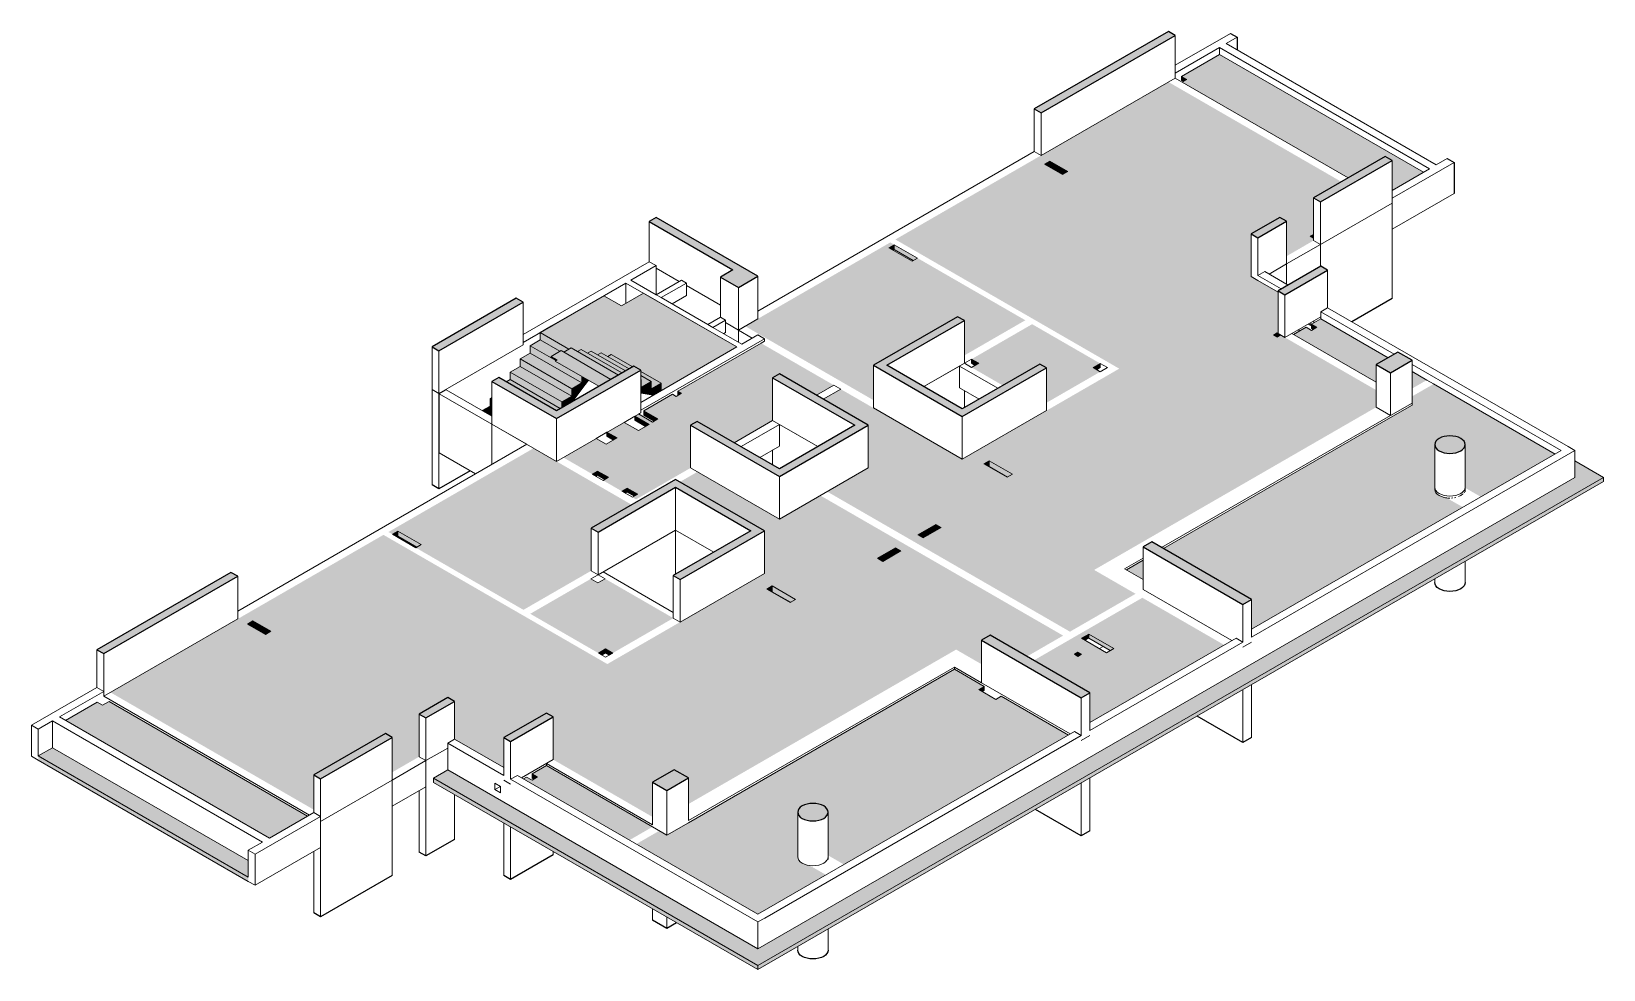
# Model space of a CAD drawing. Header units: centimetres. Extents: x -1475 to 26035, y -1239 to 84208.
# Drawn here: x -1475 to 1626, y 66702 to 68553 of the extents above; entities that cross this region are included whole.
import ezdxf

# ---------------------------------------------------------------- set-up
doc = ezdxf.new("R2010")
doc.units = ezdxf.units.CM
for name, color, linetype, lineweight in [('A-FLOR', 7, 'Continuous', 9), ('S-BEAM', 7, 'Continuous', 9), ('S-COLS', 7, 'Continuous', 9), ('S-STRS', 7, 'Continuous', 9)]:
    doc.layers.add(name, color=color, linetype=linetype, lineweight=lineweight)

msp = doc.modelspace()

# ---------------------------------------------------------------- hatches: boundary and pattern name
at = {"layer": 'A-FLOR', "true_color": 0xbfbfbf}
for points in [[(1208.62, 68239.41), (1270.49, 68275.14), (868.15, 68507.43), (793.55, 68464.36), (804.12, 68458.26), (794.93, 68452.95), (1122.24, 68263.98), (1195.19, 68306.09), (1208.62, 68298.34), (1208.62, 68268.2)], [(797.05, 68454.18), (804.12, 68458.26), (793.55, 68464.36), (793.55, 68456.2)], [(533.02, 68285.37), (533.73, 68285.77), (533.73, 68297.2), (523.12, 68291.08)], [(559.18, 68271.08), (569.08, 68276.79), (533.73, 68297.2), (533.73, 68285.77), (558.47, 68271.49)], [(224.68, 68121.23), (226.72, 68122.41), (226.4, 68132.02), (216.2, 68126.13), (219.03, 68124.49)], [(264.2, 68100.77), (272.69, 68105.67), (226.72, 68131.81), (226.72, 68122.41), (262.16, 68101.95)], [(1053.76, 68145), (1053.76, 68152.52), (1047.26, 68148.76)], [(526.97, 67820.15), (633.07, 67881.4), (618.88, 67889.59), (632.99, 67897.74), (498.69, 67975.28), (379.22, 67906.31), (393.25, 67898.12), (379.18, 67890), (440.61, 67854.52), (513.54, 67896.62), (526.97, 67888.87), (526.97, 67822.24)], [(1053.05, 67965.12), (1060.12, 67969.21), (1049.56, 67975.11), (1049.56, 67967.14)], [(981.99, 67949.76), (981.99, 67957.93), (974.92, 67953.85)], [(981.99, 67949.76), (983.76, 67950.78), (983.76, 67956.91), (981.99, 67957.93), (981.99, 67953.85)], [(983.76, 67950.78), (989.07, 67953.85), (983.76, 67956.91), (983.76, 67953.85)], [(-282.67, 67629.49), (-175.19, 67691.55), (-175.19, 67775.78), (-161.75, 67783.54), (-88.8, 67741.42), (-13.26, 67785.04), (-13.26, 67869.27), (0.18, 67877.03), (73.13, 67834.91), (107.66, 67854.85), (-35.89, 67937.72), (-199.93, 67843.01), (-192.86, 67838.92), (-203.47, 67832.8), (-210.54, 67836.88), (-266.92, 67804.11), (-239.53, 67788.29), (-250.14, 67782.17), (-277.73, 67798.09), (-285.15, 67793.81), (-256.86, 67777.48), (-278.08, 67765.23), (-306.36, 67781.56), (-339.94, 67762.17), (-320.14, 67750.74), (-341.36, 67738.5), (-361.16, 67749.93), (-426.21, 67712.37), (-368.92, 67679.29), (-358.33, 67685.41), (-337.12, 67673.16), (-347.71, 67667.04), (-310.94, 67645.82), (-300.35, 67651.93), (-279.13, 67639.68), (-289.73, 67633.57), (-286.17, 67631.52)], [(386.26, 67894.08), (393.33, 67898.16), (379.22, 67906.31), (379.26, 67898.12), (384.21, 67895.26)], [(625.95, 67885.51), (632.99, 67889.59), (632.99, 67897.74), (618.96, 67889.55), (622.49, 67887.51)], [(-199.93, 67834.84), (-192.86, 67838.92), (-199.93, 67843.01), (-199.93, 67838.92)], [(-263.93, 67773.4), (-256.86, 67777.48), (-285.15, 67793.81), (-285.15, 67785.64), (-271.01, 67777.48)], [(-246.6, 67784.21), (-239.53, 67788.29), (-267.12, 67804), (-267.12, 67796.05), (-246.94, 67784.4)], [(-327.21, 67746.66), (-320.14, 67750.74), (-339.94, 67762.17), (-339.94, 67754.01), (-332.41, 67749.66)], [(-504.7, 67411.49), (-371.05, 67488.65), (-371.05, 67572.88), (-291.27, 67618.95), (-484.55, 67730.53), (-770.92, 67565.19), (-763.15, 67560.7), (-752.54, 67566.83), (-706.58, 67540.29), (-717.18, 67534.17), (-512.56, 67416.03)], [(-42.25, 66709.71), (1625.82, 67672.77), (1569.25, 67705.43), (1569.25, 67672.77), (-42.25, 66742.37), (-653.9, 67095.5), (-682.18, 67079.17), (-70.53, 66726.04)], [(413.33, 67693.92), (414.03, 67694.33), (414.03, 67705.76), (403.43, 67699.64)], [(450.1, 67673.51), (460, 67679.23), (414.03, 67705.76), (414.03, 67694.33), (450.05, 67673.54)], [(-361.85, 67675.21), (-358.33, 67677.24), (-358.33, 67685.41), (-368.92, 67679.29)], [(-344.19, 67669.08), (-337.12, 67673.16), (-358.33, 67685.41), (-358.33, 67677.24), (-347.71, 67671.11)], [(-42.25, 66701.54), (1625.82, 67664.6), (1625.82, 67672.77), (-42.25, 66709.71)], [(-303.87, 67641.73), (-300.35, 67643.77), (-300.35, 67651.93), (-310.94, 67645.82)], [(-286.21, 67635.6), (-279.13, 67639.68), (-300.35, 67651.93), (-300.35, 67643.77), (-286.72, 67635.9)], [(283.33, 67553.74), (308.79, 67568.44), (308.79, 67579.87), (273.43, 67559.46)], [(309.5, 67568.03), (319.4, 67573.74), (308.79, 67579.87), (308.79, 67568.44)], [(-754.66, 67555.8), (-752.54, 67557.03), (-752.54, 67566.83), (-763.15, 67560.7), (-761.02, 67559.48)], [(-715.06, 67535.39), (-706.58, 67540.29), (-752.54, 67566.83), (-752.54, 67557.03), (-717.18, 67536.62)], [(203.51, 67507.65), (228.97, 67522.35), (228.97, 67533.78), (193.61, 67513.37)], [(229.67, 67521.94), (239.57, 67527.66), (228.97, 67533.78), (228.97, 67522.35)], [(-328.66, 67326.15), (-209.13, 67395.16), (-343.51, 67472.75), (-357.69, 67464.56), (-371.8, 67472.7), (-491.26, 67403.73), (-356.96, 67326.19), (-342.85, 67334.34), (-339.23, 67332.25)], [(-14.55, 67446.89), (-13.84, 67447.3), (-13.84, 67458.73), (-24.45, 67452.61)], [(22.22, 67426.48), (32.12, 67432.19), (-13.84, 67458.73), (-13.84, 67447.3), (21.54, 67426.87)], [(-1038.95, 67377.79), (-1038.25, 67378.2), (-1038.25, 67389.63), (-1048.85, 67383.5)], [(-1012.79, 67363.5), (-1002.89, 67369.21), (-1038.25, 67389.63), (-1038.25, 67378.2), (-1013.5, 67363.91)], [(603.19, 67351.41), (610.26, 67355.56), (610.26, 67363.66), (596.19, 67355.45), (602.5, 67351.81)], [(652.69, 67331), (659.76, 67335.08), (610.26, 67363.66), (610.26, 67355.49), (645.84, 67334.95)], [(-349.89, 67322.11), (-342.85, 67326.19), (-342.85, 67334.34), (-356.96, 67326.19), (-352.67, 67323.72)], [(-335.73, 67322.06), (-328.66, 67326.15), (-342.85, 67334.34), (-342.77, 67326.13), (-336.52, 67322.52)], [(589.12, 67319.63), (589.12, 67327.8), (582.05, 67323.72), (586.54, 67321.13)], [(589.12, 67319.63), (596.12, 67323.76), (589.12, 67327.8), (589.12, 67322.4)], [(-42.25, 66810.96), (92.1, 66888.52), (59.61, 66906.99), (54.81, 66907.83), (49.62, 66909.43), (45.08, 66911.59), (40.74, 66914.87), (38.57, 66917.21), (36.87, 66920.46), (36.29, 66923.84), (36.29, 67012.15), (36.87, 67015.53), (38.57, 67018.78), (41.35, 67021.78), (45.08, 67024.4), (49.62, 67026.56), (56.38, 67028.43), (60.44, 67029.14), (66.29, 67029.47), (72.14, 67029.14), (77.77, 67028.16), (82.96, 67026.56), (87.5, 67024.4), (91.24, 67021.78), (94.01, 67018.78), (95.71, 67015.53), (96.29, 67012.15), (96.29, 66926.93), (127.46, 66908.94), (570.1, 67164.5), (437.84, 67240.86), (427.23, 67234.74), (393.3, 67254.33), (403.9, 67260.46), (345.24, 67294.32), (-221.85, 66966.91), (-236.7, 66975.48), (-281.96, 66949.35), (-72.8, 66828.59)], [(-1005.68, 66960.99), (-930.38, 67004.47), (-1322.15, 67230.66), (-1334.88, 67223.31), (-1345.78, 67229.22), (-1408.03, 67193.28), (-1012.06, 66964.67)], [(400.37, 67250.25), (403.9, 67252.29), (403.9, 67260.46), (393.3, 67254.33), (399.67, 67250.65)], [(-1047.4, 66883.83), (-1047.4, 66916.49), (-1433.48, 67139.39), (-1461.77, 67123.06), (-1075.69, 66900.16)], [(-1047.4, 66875.66), (-1047.4, 66883.83), (-1461.77, 67123.06), (-1461.77, 67114.9), (-1061.54, 66883.83)], [(-42.25, 66701.54), (-42.25, 66709.71), (-682.18, 67079.17), (-682.18, 67071.01), (-56.39, 66709.71)], [(-295.39, 66957.11), (-250.14, 66983.24), (-459.44, 67104.08), (-487.76, 67087.73), (-477.21, 67081.63), (-487.81, 67075.51), (-498.37, 67081.6), (-504.7, 67077.95), (-299.88, 66959.7)], [(-484.28, 67077.55), (-477.21, 67081.63), (-487.76, 67087.73), (-487.76, 67079.56), (-484.89, 67077.9)]]:
    msp.add_hatch(color=9, dxfattribs=at).paths.add_polyline_path(points, flags=0)
h = msp.add_hatch(color=9, dxfattribs=at)
h.paths.add_polyline_path([(573.29, 67368.42), (702.69, 67443.13), (621.02, 67490.28), (1177.51, 67811.57), (1177.51, 67845.05), (989.07, 67953.85), (981.99, 67949.76), (974.92, 67953.85), (981.99, 67957.93), (983.76, 67956.91), (983.76, 68038.56), (930.73, 68069.18), (930.73, 68153.41), (987.3, 68186.07), (1000.73, 68178.32), (1000.73, 68109.59), (1053.76, 68140.35), (1053.76, 68145), (1047.26, 68148.76), (1053.76, 68152.52), (1053.76, 68224.45), (1108.8, 68256.22), (767.39, 68453.34), (228.93, 68142.46), (670.51, 67887.51), (360.8, 67708.69), (121.09, 67847.09), (86.56, 67827.15), (175.54, 67775.78), (175.54, 67691.55), (94.58, 67644.8), (559.85, 67376.18)], flags=0)
h.paths.add_polyline_path([(284.04, 67553.33), (273.43, 67559.46), (308.79, 67579.87), (319.4, 67573.74), (294.07, 67559.12)], flags=0)
h.paths.add_polyline_path([(449.39, 67673.1), (403.43, 67699.64), (414.03, 67705.76), (460, 67679.23)], flags=0)
h.paths.add_polyline_path([(558.47, 68270.67), (523.12, 68291.08), (533.73, 68297.2), (569.08, 68276.79)], flags=0)
h = msp.add_hatch(color=9, dxfattribs=at)
h.paths.add_polyline_path([(185.44, 67825.45), (185.44, 67894.17), (351.61, 67990.11), (365.04, 67982.36), (365.04, 67913.63), (485.25, 67983.04), (218.92, 68136.68), (-67.35, 67971.4), (175.54, 67831.17)], flags=0)
h.paths.add_polyline_path([(262.16, 68099.59), (216.2, 68126.13), (226.72, 68132.2), (272.69, 68105.67), (270.02, 68104.13)], flags=0)
h = msp.add_hatch(color=9, dxfattribs=at)
h.paths.add_polyline_path([(1248.22, 67848.31), (1277.21, 67865.05), (1248.22, 67881.79), (1248.22, 67852.74)], flags=0)
h.paths.add_polyline_path([(1177.51, 67860.56), (1177.51, 67895.81), (1200.73, 67909.21), (1067.91, 67985.89), (1049.56, 67975.3), (1060.12, 67969.21), (1049.51, 67963.08), (1038.95, 67969.18), (1014.17, 67954.87), (1176.13, 67861.36)], flags=0)
h = msp.add_hatch(color=9, dxfattribs=at)
h.paths.add_polyline_path([(931.44, 67373.11), (1348.63, 67613.98), (1316.17, 67632.42), (1311.34, 67633.29), (1306.15, 67634.89), (1301.14, 67637.37), (1297.88, 67639.67), (1294.53, 67643.75), (1293.25, 67646.75), (1292.82, 67650), (1292.84, 67737.72), (1293.4, 67740.99), (1295.1, 67744.24), (1297.88, 67747.23), (1301.61, 67749.86), (1306.15, 67752.01), (1311.34, 67753.61), (1316.97, 67754.6), (1322.82, 67754.93), (1328.67, 67754.6), (1334.3, 67753.61), (1339.49, 67752.01), (1344.03, 67749.86), (1347.76, 67747.23), (1350.54, 67744.24), (1352.24, 67740.99), (1352.82, 67737.61), (1353.01, 67652.28), (1383.98, 67634.39), (1530.36, 67718.9), (1290.65, 67857.3), (1248.22, 67832.8), (1248.22, 67815.65), (757.61, 67532.4), (931.44, 67432.04), (931.44, 67398.8)], flags=0)
h.paths.add_polyline_path([(717.54, 67471.3), (717.54, 67509.26), (684.66, 67490.28), (714.81, 67472.87)], flags=0)
h = msp.add_hatch(color=9, dxfattribs=at)
h.paths.add_polyline_path([(-250.14, 67002.83), (-250.14, 67071.55), (-207.71, 67096.05), (-179.43, 67079.72), (-179.43, 67028.14), (348.78, 67333.1), (398.63, 67304.32), (398.63, 67351.82), (415.6, 67361.61), (488.79, 67319.63), (559.85, 67360.66), (81.14, 67637.05), (0.18, 67590.3), (-161.75, 67683.79), (-196.28, 67663.85), (-29.52, 67567.58), (-29.52, 67483.34), (-339.23, 67304.53), (-780.82, 67559.48), (-1319.28, 67248.6), (-918.35, 67017.12), (-918.35, 67085.84), (-776.93, 67167.49), (-763.5, 67159.74), (-763.5, 67091.01), (-710.47, 67121.63), (-710.47, 67205.87), (-653.9, 67238.53), (-640.46, 67230.77), (-640.46, 67156.33), (-543.59, 67100.4), (-543.59, 67159.33), (-459.44, 67207.91), (-446.01, 67200.15), (-446.01, 67115.92), (-293.98, 67028.14)], flags=0)
h.paths.add_polyline_path([(-1013.5, 67363.09), (-1048.85, 67383.5), (-1038.25, 67389.63), (-1002.89, 67369.21)], flags=0)
h.paths.add_polyline_path([(21.52, 67426.07), (-24.45, 67452.61), (-13.84, 67458.73), (32.12, 67432.19)], flags=0)
h.paths.add_polyline_path([(204.22, 67507.25), (193.61, 67513.37), (228.97, 67533.78), (239.57, 67527.66), (210.54, 67510.9)], flags=0)
h = msp.add_hatch(color=9, dxfattribs=at)
h.paths.add_polyline_path([(612.53, 67188.99), (877.7, 67342.09), (716.12, 67435.37), (501.99, 67311.74), (612.53, 67247.92), (612.53, 67238.12)], flags=0)
h.paths.add_polyline_path([(589.12, 67319.63), (582.05, 67323.72), (589.12, 67327.8), (596.12, 67323.67), (589.57, 67319.89)], flags=0)
h.paths.add_polyline_path([(645.62, 67326.92), (596.12, 67355.49), (610.26, 67363.66), (659.76, 67335.08)], flags=0)
at = {"layer": 'S-COLS', "true_color": 0x8080ff}
for points in [[(516.36, 68392.65), (780.82, 68545.33), (767.39, 68553.09), (502.93, 68400.4)], [(1067.2, 68216.69), (1208.62, 68298.34), (1195.18, 68306.1), (1053.76, 68224.45), (1065.31, 68217.78)], [(-80.79, 68047.88), (-42.6, 68069.93), (-243.07, 68185.66), (-256.5, 68177.91), (-91.39, 68082.58), (-116.14, 68068.29), (-83.97, 68049.72)], [(944.16, 68145.66), (1000.73, 68178.32), (987.3, 68186.07), (930.73, 68153.41)], [(997.2, 68033.39), (1081.34, 68081.97), (1067.91, 68089.73), (983.88, 68041.08), (985.88, 68039.92)], [(-671.57, 67922.75), (-505.4, 68018.69), (-518.84, 68026.45), (-685.01, 67930.51)], [(360.8, 67792.93), (526.97, 67888.87), (513.54, 67896.62), (360.8, 67808.44), (212.31, 67894.17), (365.04, 67982.36), (351.61, 67990.11), (185.44, 67894.17), (351.14, 67798.51)], [(1205.79, 67879.48), (1248.22, 67903.97), (1219.94, 67920.3), (1177.51, 67895.81), (1186.39, 67890.68)], [(-439.64, 67788.85), (-273.47, 67884.78), (-286.91, 67892.54), (-439.64, 67804.36), (-553.49, 67870.09), (-566.92, 67862.33), (-453.08, 67796.6)], [(0.18, 67674.54), (175.54, 67775.78), (0.18, 67877.03), (-13.26, 67869.27), (148.67, 67775.78), (0.18, 67690.05), (-161.75, 67783.54), (-175.19, 67775.78), (-13.26, 67682.29)], [(1322.82, 67720.29), (1328.67, 67720.62), (1334.3, 67721.61), (1339.49, 67723.21), (1344.03, 67725.36), (1347.76, 67727.99), (1350.54, 67730.98), (1352.24, 67734.23), (1352.82, 67737.61), (1352.24, 67740.99), (1350.54, 67744.24), (1346.44, 67748.17), (1344.03, 67749.86), (1339.49, 67752.01), (1334.3, 67753.61), (1328.67, 67754.6), (1322.82, 67754.93), (1316.97, 67754.6), (1311.34, 67753.61), (1306.15, 67752.01), (1301.61, 67749.86), (1297.88, 67747.23), (1295.1, 67744.24), (1293.4, 67740.99), (1292.82, 67737.61), (1293.4, 67734.23), (1295.1, 67730.98), (1298.77, 67727.36), (1301.61, 67725.36), (1306.15, 67723.21), (1311.34, 67721.61), (1316.97, 67720.62)], [(-195.69, 67471.64), (-29.52, 67567.58), (-204.88, 67668.82), (-371.05, 67572.88), (-357.62, 67565.13), (-204.88, 67653.31), (-56.39, 67567.58), (-209.13, 67479.39), (-196.16, 67471.91)], [(914.47, 67422.24), (931.44, 67432.04), (734.51, 67545.73), (717.54, 67535.94), (843.37, 67463.28)], [(-1332.72, 67325.08), (-1068.26, 67477.76), (-1081.7, 67485.52), (-1346.15, 67332.83), (-1334.88, 67326.32)], [(595.56, 67238.12), (612.53, 67247.92), (415.6, 67361.61), (398.63, 67351.82), (585.54, 67243.9)], [(-697.03, 67198.11), (-640.46, 67230.77), (-653.9, 67238.53), (-710.47, 67205.87)], [(-530.15, 67151.57), (-446.01, 67200.15), (-459.44, 67207.91), (-543.59, 67159.33), (-534.87, 67154.29)], [(-904.92, 67078.09), (-763.5, 67159.74), (-776.93, 67167.49), (-918.35, 67085.84)], [(-221.85, 67055.22), (-179.43, 67079.72), (-207.71, 67096.05), (-250.14, 67071.55), (-229.1, 67059.4)], [(66.29, 66994.83), (72.14, 66995.17), (77.77, 66996.15), (82.96, 66997.75), (87.5, 66999.91), (91.24, 67002.53), (94.01, 67005.53), (95.71, 67008.77), (96.29, 67012.15), (95.71, 67015.53), (94.01, 67018.78), (91.24, 67021.78), (87.5, 67024.4), (82.96, 67026.56), (76.21, 67028.43), (72.14, 67029.14), (66.29, 67029.47), (60.44, 67029.14), (54.81, 67028.16), (49.62, 67026.56), (45.08, 67024.4), (40.74, 67021.12), (38.57, 67018.78), (36.87, 67015.53), (36.35, 67011.81), (36.87, 67008.77), (38.57, 67005.53), (41.35, 67002.53), (45.08, 66999.91), (49.62, 66997.75), (54.81, 66996.15), (60.44, 66995.17)]]:
    msp.add_hatch(color=171, dxfattribs=at).paths.add_polyline_path(points, flags=0)
at = {"layer": 'S-STRS', "true_color": 0xff8040}
for points in [[(-233.17, 67844.23), (-83.98, 67930.38), (-267.82, 68036.52), (-311.3, 68011.41), (-345.95, 68031.41), (-471.46, 67958.95), (-414.89, 67926.29), (-410.65, 67928.74), (-397.92, 67921.39), (-390.85, 67925.47), (-378.13, 67918.12), (-371.05, 67922.21), (-358.33, 67914.86), (-351.26, 67918.94), (-338.53, 67911.59), (-331.46, 67915.68), (-289.15, 67891.25), (-286.91, 67892.54), (-273.47, 67884.78), (-273.47, 67882.2), (-233.17, 67858.93)], [(-450.25, 67909.14), (-450.25, 67911.73), (-432.69, 67921.87), (-471.46, 67944.25), (-491.26, 67932.82), (-450.96, 67909.55)], [(-425.38, 67920.23), (-414.89, 67926.29), (-471.46, 67958.95), (-471.46, 67944.25), (-432.69, 67921.87), (-430.45, 67923.16)], [(-409.24, 67847.91), (-389.44, 67859.34), (-491.26, 67918.12), (-511.06, 67906.69), (-410.65, 67848.72)], [(-389.44, 67859.34), (-389.44, 67872.26), (-442, 67902.61), (-440.66, 67903.39), (-491.26, 67932.82), (-491.26, 67918.12), (-390.85, 67860.15)], [(-332.16, 67866.41), (-317.43, 67874.92), (-410.65, 67928.74), (-425.38, 67920.23), (-351.96, 67877.84)], [(-317.43, 67874.92), (-310.36, 67879), (-390.85, 67925.47), (-397.92, 67921.39), (-331.46, 67883.02)], [(-429.04, 67821.78), (-409.24, 67833.21), (-511.06, 67892), (-530.86, 67880.57), (-439.64, 67827.9)], [(-409.24, 67833.21), (-409.24, 67847.91), (-511.06, 67906.69), (-511.06, 67892), (-413.42, 67835.62)], [(-440.66, 67903.39), (-438.23, 67904.79), (-450.25, 67911.73), (-450.25, 67908.93), (-442, 67904.17)], [(-439.64, 67804.36), (-431.98, 67808.78), (-530.86, 67865.87), (-538.52, 67861.45), (-444.36, 67807.08)], [(-431.98, 67808.78), (-429.04, 67810.48), (-429.04, 67821.78), (-530.86, 67880.57), (-530.86, 67865.87), (-439.64, 67813.2)], [(-409.24, 67821.91), (-408.76, 67822.19), (-389.44, 67847.91), (-389.44, 67859.34), (-409.24, 67847.69), (-409.24, 67833.21)], [(-389.44, 67847.69), (-376.49, 67864.78), (-389.44, 67872.26), (-389.44, 67852.18)], [(-272.77, 67839.12), (-272.77, 67865.46), (-273.47, 67865.05), (-273.47, 67839.23)], [(-252.97, 67835.85), (-252.97, 67862.19), (-272.77, 67850.76), (-272.77, 67839.12), (-259.23, 67836.88)], [(-248.86, 67835.17), (-233.17, 67844.23), (-233.17, 67858.93), (-252.97, 67847.5), (-252.97, 67835.85)], [(-566.92, 67826.27), (-566.92, 67830.35), (-570.46, 67828.31), (-567.97, 67826.87)], [(-566.92, 67811.57), (-566.92, 67826.27), (-570.46, 67828.31), (-570.46, 67813.61)], [(-429.04, 67810.48), (-409.24, 67821.91), (-409.24, 67833.21), (-429.04, 67821.56)], [(-566.92, 67793.61), (-566.92, 67811.57), (-570.46, 67813.61), (-586.01, 67804.63), (-567.97, 67794.21)]]:
    msp.add_hatch(color=11, dxfattribs=at).paths.add_polyline_path(points, flags=0)
at = {"layer": 'S-STRS', "true_color": 0xff80ff}
for points in [[(-351.96, 67854.98), (-332.16, 67866.41), (-430.45, 67923.16), (-450.25, 67911.73), (-355.97, 67857.3)], [(-355.74, 67852.8), (-351.96, 67854.98), (-438.23, 67904.79), (-442, 67902.61), (-356.65, 67853.33)]]:
    msp.add_hatch(color=211, dxfattribs=at).paths.add_polyline_path(points, flags=0)
at = {"layer": 'S-STRS', "true_color": 0xff8040}
h = msp.add_hatch(color=11, dxfattribs=at)
h.paths.add_polyline_path([(-273.47, 67865.05), (-272.77, 67865.46), (-273.47, 67865.87)], flags=0)
h.paths.add_polyline_path([(-310.36, 67879), (-303.29, 67883.08), (-371.05, 67922.21), (-378.13, 67918.12), (-312.36, 67880.16)], flags=0)
h = msp.add_hatch(color=11, dxfattribs=at)
h.paths.add_polyline_path([(-272.77, 67850.76), (-252.97, 67862.19), (-273.47, 67874.03), (-273.47, 67865.87), (-272.77, 67865.46)], flags=0)
h.paths.add_polyline_path([(-303.29, 67883.08), (-296.22, 67887.17), (-351.26, 67918.94), (-358.33, 67914.86), (-306.24, 67884.78)], flags=0)
h = msp.add_hatch(color=11, dxfattribs=at)
h.paths.add_polyline_path([(-252.97, 67847.5), (-233.17, 67858.93), (-273.47, 67882.2), (-273.47, 67874.03), (-252.97, 67862.19), (-252.97, 67855.66)], flags=0)
h.paths.add_polyline_path([(-296.22, 67887.17), (-289.15, 67891.25), (-331.46, 67915.68), (-338.53, 67911.59), (-299.88, 67889.28)], flags=0)

# ---------------------------------------------------------------- linework, layer by layer
at = {"layer": 'A-FLOR'}
for p, q in [((868.15, 68507.43), (793.55, 68464.36)), ((1270.49, 68275.14), (868.15, 68507.43)), ((793.55, 68464.36), (804.12, 68458.26)), ((793.55, 68456.2), (793.55, 68464.36)), ((797.05, 68454.18), (793.55, 68456.2)), ((804.12, 68458.26), (794.93, 68452.95)), ((523.12, 68291.08), (533.73, 68297.2)), ((558.47, 68270.67), (523.12, 68291.08)), ((533.73, 68285.77), (533.02, 68285.37)), ((533.73, 68297.2), (569.08, 68276.79)), ((533.73, 68285.77), (533.73, 68297.2)), ((559.18, 68271.08), (533.73, 68285.77)), ((569.08, 68276.79), (558.47, 68270.67)), ((216.2, 68126.13), (226.72, 68132.2)), ((226.72, 68132.2), (272.69, 68105.67)), ((226.72, 68122.41), (226.72, 68132.2)), ((1047.26, 68148.76), (1053.76, 68152.52)), ((1053.76, 68145), (1047.26, 68148.76)), ((262.16, 68099.59), (216.2, 68126.13)), ((226.72, 68122.41), (224.68, 68121.23)), ((264.2, 68100.77), (226.72, 68122.41)), ((272.69, 68105.67), (262.16, 68099.59)), ((983.76, 68038.56), (944.16, 68061.42)), ((1067.91, 67985.89), (1049.56, 67975.3)), ((1049.56, 67975.3), (1060.12, 67969.21)), ((1049.56, 67967.14), (1049.56, 67975.3)), ((1200.73, 67909.21), (1067.91, 67985.89)), ((974.92, 67953.85), (981.99, 67957.93)), ((981.99, 67949.76), (974.92, 67953.85)), ((981.99, 67957.93), (983.76, 67956.91)), ((981.99, 67957.93), (981.99, 67949.76)), ((989.07, 67953.85), (981.99, 67949.76)), ((1038.95, 67969.18), (1014.17, 67954.87)), ((1049.51, 67963.08), (1038.95, 67969.18)), ((1060.12, 67969.21), (1049.51, 67963.08)), ((1053.05, 67965.12), (1049.56, 67967.14)), ((-35.89, 67937.72), (-199.93, 67843.01)), ((379.18, 67890), (365.08, 67898.14)), ((393.33, 67898.16), (379.18, 67890)), ((379.22, 67906.31), (393.33, 67898.16)), ((379.22, 67898.14), (379.22, 67906.31)), ((386.26, 67894.08), (379.22, 67898.14)), ((618.88, 67889.59), (632.99, 67897.74)), ((633.07, 67881.4), (618.88, 67889.59)), ((632.99, 67889.58), (625.95, 67885.51)), ((632.99, 67897.74), (632.99, 67889.58)), ((1277.21, 67865.05), (1248.22, 67881.79)), ((73.13, 67834.91), (107.66, 67854.85)), ((1530.36, 67718.9), (1290.65, 67857.3)), ((-210.54, 67836.88), (-267.12, 67804.22)), ((-203.47, 67832.8), (-210.54, 67836.88)), ((-192.86, 67838.92), (-203.47, 67832.8)), ((-199.93, 67843.01), (-192.86, 67838.92)), ((-199.93, 67834.84), (-199.93, 67843.01)), ((121.09, 67847.09), (86.56, 67827.15)), ((-285.15, 67793.81), (-256.86, 67777.48)), ((-285.15, 67785.64), (-285.15, 67793.81)), ((-250.14, 67782.17), (-277.73, 67798.09)), ((-267.12, 67804.22), (-239.53, 67788.29)), ((-267.12, 67796.05), (-267.12, 67804.22)), ((-246.6, 67784.21), (-267.12, 67796.05)), ((-239.53, 67788.29), (-250.14, 67782.17)), ((1248.22, 67815.65), (1205.79, 67791.16)), ((-339.94, 67762.17), (-320.14, 67750.74)), ((-339.94, 67754.01), (-339.94, 67762.17)), ((-278.08, 67765.23), (-306.36, 67781.56)), ((-263.93, 67773.4), (-285.15, 67785.64)), ((-256.86, 67777.48), (-278.08, 67765.23)), ((-88.8, 67741.42), (-13.26, 67785.04)), ((-341.36, 67738.5), (-361.16, 67749.93)), ((-320.14, 67750.74), (-341.36, 67738.5)), ((-327.21, 67746.66), (-339.94, 67754.01)), ((403.43, 67699.64), (414.03, 67705.76)), ((449.39, 67673.1), (403.43, 67699.64)), ((414.03, 67705.76), (460, 67679.23)), ((414.03, 67694.33), (414.03, 67705.76)), ((1625.82, 67672.77), (1569.25, 67705.43)), ((-368.92, 67679.29), (-358.33, 67685.41)), ((-358.33, 67677.24), (-361.85, 67675.21)), ((-358.33, 67685.41), (-337.12, 67673.16)), ((-358.33, 67685.41), (-358.33, 67677.24)), ((-344.19, 67669.08), (-358.33, 67677.24)), ((-337.12, 67673.16), (-347.71, 67667.04)), ((-42.25, 66709.71), (1625.82, 67672.77)), ((1569.25, 67672.77), (-42.25, 66742.37)), ((1625.82, 67664.6), (-42.25, 66701.54)), ((414.03, 67694.33), (413.33, 67693.92)), ((450.1, 67673.51), (414.03, 67694.33)), ((460, 67679.23), (449.39, 67673.1)), ((1625.82, 67672.77), (1625.82, 67664.6)), ((-310.94, 67645.82), (-300.35, 67651.93)), ((-300.35, 67643.77), (-303.87, 67641.73)), ((-300.35, 67651.93), (-279.13, 67639.68)), ((-300.35, 67651.93), (-300.35, 67643.77)), ((-286.21, 67635.6), (-300.35, 67643.77)), ((-279.13, 67639.68), (-289.73, 67633.57)), ((273.43, 67559.46), (308.79, 67579.87)), ((319.4, 67573.74), (284.04, 67553.33)), ((308.79, 67579.87), (319.4, 67573.74)), ((308.79, 67568.44), (308.79, 67579.87)), ((-763.15, 67560.7), (-752.54, 67566.83)), ((-752.54, 67557.03), (-754.66, 67555.8)), ((-752.54, 67566.83), (-706.58, 67540.29)), ((-752.54, 67566.83), (-752.54, 67557.03)), ((-715.06, 67535.39), (-752.54, 67557.03)), ((-706.58, 67540.29), (-717.18, 67534.17)), ((284.04, 67553.33), (273.43, 67559.46)), ((308.79, 67568.44), (283.27, 67553.7)), ((309.5, 67568.03), (308.79, 67568.44)), ((193.61, 67513.37), (228.97, 67533.78)), ((204.22, 67507.25), (193.61, 67513.37)), ((228.97, 67522.35), (203.51, 67507.65)), ((239.57, 67527.66), (204.22, 67507.25)), ((228.97, 67533.78), (239.57, 67527.66)), ((228.97, 67533.78), (228.97, 67522.35)), ((229.67, 67521.94), (228.97, 67522.35)), ((-357.69, 67464.56), (-371.8, 67472.7)), ((-343.51, 67472.75), (-357.69, 67464.56)), ((-24.45, 67452.61), (-13.84, 67458.73)), ((21.52, 67426.07), (-24.45, 67452.61)), ((-13.84, 67447.3), (-14.55, 67446.89)), ((-13.84, 67458.73), (32.12, 67432.19)), ((-13.84, 67447.3), (-13.84, 67458.73)), ((22.22, 67426.48), (-13.84, 67447.3)), ((32.12, 67432.19), (21.52, 67426.07)), ((-1048.85, 67383.5), (-1038.25, 67389.63)), ((-1038.25, 67389.63), (-1002.89, 67369.21)), ((-1038.25, 67378.2), (-1038.25, 67389.63)), ((-1013.5, 67363.09), (-1048.85, 67383.5)), ((-1038.25, 67378.2), (-1038.95, 67377.79)), ((-1012.79, 67363.5), (-1038.25, 67378.2)), ((-1002.89, 67369.21), (-1013.5, 67363.09)), ((596.12, 67355.49), (610.26, 67363.66)), ((645.62, 67326.92), (596.12, 67355.49)), ((610.26, 67355.49), (603.19, 67351.41)), ((610.26, 67363.66), (659.76, 67335.08)), ((610.26, 67363.66), (610.26, 67355.49)), ((652.69, 67331), (610.26, 67355.49)), ((-356.96, 67326.19), (-342.85, 67334.34)), ((-342.85, 67326.18), (-349.89, 67322.11)), ((-342.85, 67334.34), (-328.66, 67326.15)), ((-342.85, 67334.34), (-342.85, 67326.18)), ((-335.73, 67322.06), (-342.85, 67326.18)), ((582.05, 67323.72), (589.12, 67327.8)), ((589.12, 67319.63), (582.05, 67323.72)), ((589.12, 67327.8), (596.19, 67323.72)), ((589.12, 67319.63), (589.12, 67327.8)), ((596.19, 67323.72), (589.12, 67319.63)), ((659.76, 67335.08), (645.62, 67326.92)), ((403.9, 67260.46), (345.24, 67294.32)), ((-1322.15, 67230.66), (-1334.88, 67223.31)), ((-930.38, 67004.47), (-1322.15, 67230.66)), ((393.3, 67254.33), (403.9, 67260.46)), ((427.23, 67234.74), (393.3, 67254.33)), ((403.9, 67252.29), (400.37, 67250.25)), ((403.9, 67260.46), (403.9, 67252.29)), ((437.84, 67240.86), (427.23, 67234.74)), ((570.1, 67164.5), (437.84, 67240.86)), ((-1345.45, 67229.41), (-1408.03, 67193.28)), ((-1334.88, 67223.31), (-1345.45, 67229.41)), ((-1433.48, 67139.39), (-1461.77, 67123.06)), ((-1047.4, 66916.49), (-1433.48, 67139.39)), ((-1461.77, 67123.06), (-1047.4, 66883.83)), ((-1047.4, 66875.66), (-1461.77, 67114.9)), ((-653.9, 67095.5), (-682.18, 67079.17)), ((-682.18, 67079.17), (-42.25, 66709.71)), ((-682.18, 67079.17), (-682.18, 67071.01)), ((-42.25, 66742.37), (-653.9, 67095.5)), ((-498.37, 67081.6), (-504.7, 67077.95)), ((-487.81, 67075.51), (-498.37, 67081.6)), ((-477.21, 67081.63), (-487.81, 67075.51)), ((-459.44, 67104.08), (-487.76, 67087.73)), ((-487.76, 67087.73), (-477.21, 67081.63)), ((-487.76, 67079.56), (-487.76, 67087.73)), ((-484.28, 67077.55), (-487.76, 67079.56)), ((-250.14, 66983.24), (-459.44, 67104.08)), ((-42.25, 66701.54), (-682.18, 67071.01)), ((-42.25, 66709.71), (-42.25, 66701.54))]:
    msp.add_line(p, q, dxfattribs=at)
at = {"layer": 'S-BEAM'}
for p, q in [((889.7, 68549.27), (780.82, 68486.41)), ((881.59, 68529.07), (903.14, 68541.51)), ((780.82, 68470.89), (868.15, 68521.31)), ((868.15, 68521.31), (1282.51, 68282.08)), ((868.15, 68521.31), (868.15, 68507.43)), ((1295.95, 68289.83), (881.59, 68529.07)), ((780.82, 68470.89), (780.82, 68461.1)), ((1122.24, 68263.98), (780.82, 68461.1)), ((502.93, 68316.17), (-42.6, 68001.2)), ((1208.62, 68223.9), (1330.94, 68294.52)), ((1317.5, 68302.28), (1295.95, 68289.83)), ((1282.51, 68282.08), (1208.62, 68239.41)), ((1208.62, 68162.66), (1330.94, 68233.28)), ((1208.62, 68223.9), (1208.62, 68162.66)), ((1000.73, 68094.08), (1067.2, 68132.45)), ((1067.2, 68089.32), (1067.2, 68132.45)), ((-256.5, 68098.57), (-505.4, 67954.87)), ((-243.07, 68090.81), (-256.5, 68098.57)), ((-292.57, 68062.24), (-243.07, 68090.81)), ((-243.07, 68085.91), (-243.07, 68090.81)), ((-243.07, 68034.48), (-243.07, 68085.91)), ((957.6, 68078.97), (944.16, 68071.22)), ((944.16, 68071.22), (990.01, 68044.75)), ((1003.44, 68052.51), (957.6, 68078.97)), ((1000.73, 68094.08), (1000.73, 68054.07)), ((-505.4, 67939.35), (-302.47, 68056.52)), ((-302.47, 68056.52), (-83.97, 67930.37)), ((-302.47, 68056.52), (-302.47, 68016.51)), ((-242.72, 68033.45), (-292.57, 68062.24)), ((-193.22, 68062.03), (-242.72, 68033.45)), ((-232.82, 68027.74), (-183.32, 68056.32)), ((-183.32, 68056.32), (-193.22, 68062.03)), ((-183.32, 68051.42), (-183.32, 68056.32)), ((-183.32, 68031.82), (-183.32, 68051.42)), ((-243.78, 68034.07), (-243.07, 68034.48)), ((-232.82, 68027.74), (-242.72, 68033.45)), ((-242.72, 68033.45), (-232.82, 68027.74)), ((-140.89, 67974.67), (-232.82, 68027.74)), ((-211.6, 68015.49), (-183.32, 68031.82)), ((1067.91, 67999.77), (1081.34, 68007.53)), ((1555.81, 67733.6), (1081.34, 68007.53)), ((-116.14, 67988.96), (-140.89, 67974.67)), ((-130.99, 67968.95), (-140.89, 67974.67)), ((-140.89, 67974.67), (-130.99, 67968.95)), ((-130.99, 67968.95), (-106.24, 67983.24)), ((-106.24, 67983.24), (-116.14, 67988.96)), ((-106.24, 67958.75), (-106.24, 67983.24)), ((1048.21, 67972.77), (1043.16, 67975.69)), ((1048.21, 67978.6), (1048.21, 67972.77)), ((1054.47, 67978.14), (1054.47, 67982.22)), ((1067.91, 67999.77), (1212.75, 67916.15)), ((1067.91, 67985.89), (1067.91, 67999.77)), ((-273.47, 67805.45), (-29.17, 67946.5)), ((-74.07, 67936.09), (-130.99, 67968.95)), ((-109.78, 67956.7), (-106.24, 67958.75)), ((-67.35, 67971.4), (-80.79, 67963.64)), ((-80.79, 67963.64), (-53.56, 67947.93)), ((-80.79, 67963.64), (-80.79, 67939.96)), ((-42.6, 67954.25), (-74.07, 67936.09)), ((-42.6, 67954.25), (-29.17, 67946.5)), ((-29.17, 67946.5), (-29.17, 67941.6)), ((1177.51, 67860.56), (1010.63, 67956.91)), ((1026.9, 67962.22), (1023.36, 67964.26)), ((-505.4, 67939.35), (-505.4, 67934.45)), ((-83.97, 67930.37), (-273.47, 67820.96)), ((-35.89, 67937.72), (-29.17, 67941.6)), ((355.14, 67849.95), (355.14, 67892.41)), ((355.14, 67892.41), (430.69, 67848.79)), ((365.08, 67898.14), (379.22, 67906.31)), ((632.99, 67897.74), (647.18, 67889.55)), ((647.18, 67889.55), (633.07, 67881.4)), ((1248.22, 67895.67), (1542.38, 67725.84)), ((107.66, 67854.85), (73.13, 67834.91)), ((107.66, 67854.85), (121.09, 67847.09)), ((121.09, 67847.09), (107.66, 67854.85)), ((1277.21, 67865.05), (1290.65, 67857.3)), ((-670.68, 67838), (-657.24, 67845.75)), ((-670.68, 67721.24), (-670.68, 67838)), ((-670.68, 67838), (-566.92, 67778.1)), ((-566.92, 67793.61), (-657.24, 67845.75)), ((86.56, 67827.15), (121.09, 67847.09)), ((393.92, 67827.56), (355.14, 67849.95)), ((-273.47, 67805.45), (-273.47, 67800.55)), ((754.07, 67534.44), (1205.79, 67795.24)), ((757.61, 67532.4), (1205.79, 67791.16)), ((-566.92, 67698.49), (-566.92, 67778.1)), ((-13.26, 67785.04), (-88.8, 67741.42)), ((-75.37, 67733.66), (0.18, 67777.28)), ((0.18, 67777.28), (-13.26, 67785.04)), ((0.18, 67734.82), (0.18, 67777.28)), ((-497.98, 67738.29), (-1068.26, 67409.04)), ((-38.6, 67712.44), (0.18, 67734.82)), ((1569.25, 67725.84), (1555.81, 67733.6)), ((-599.1, 67679.91), (-670.68, 67721.24)), ((1542.38, 67725.84), (931.44, 67373.11)), ((931.44, 67357.6), (1569.25, 67725.84)), ((1569.25, 67672.77), (1569.25, 67725.84)), ((-347.71, 67667.04), (-368.92, 67679.29)), ((-289.73, 67633.57), (-310.94, 67645.82)), ((1334.26, 67633.28), (1332.07, 67632.82)), ((1351.36, 67643.95), (1350.55, 67642.69)), ((1352.82, 67649.29), (1352.26, 67645.95)), ((1322.74, 67631.97), (1318.05, 67632.19)), ((1328.61, 67632.3), (1326.15, 67632.08)), ((-717.18, 67534.17), (-763.15, 67560.7)), ((-726.38, 67539.47), (-724.25, 67540.7)), ((210.54, 67510.9), (209.83, 67511.31)), ((681.12, 67492.32), (717.54, 67513.35)), ((684.66, 67490.28), (717.54, 67509.26)), ((-371.8, 67472.7), (-357.62, 67480.89)), ((-357.62, 67480.89), (-343.51, 67472.75)), ((-209.13, 67406.59), (-347.72, 67486.61)), ((717.54, 67471.3), (681.12, 67492.32)), ((-1022.69, 67368.4), (-1021.98, 67368.81)), ((901.03, 67355.56), (612.53, 67188.99)), ((901.03, 67355.56), (914.47, 67347.8)), ((-342.77, 67318), (-356.96, 67326.19)), ((-328.66, 67326.15), (-342.77, 67318)), ((603.71, 67351.71), (603.71, 67351.11)), ((612.53, 67173.48), (914.47, 67347.8)), ((631.49, 67335.07), (638.57, 67339.15)), ((-179.43, 66995.48), (345.24, 67298.4)), ((-179.43, 66991.4), (345.24, 67294.32)), ((345.24, 67298.4), (398.63, 67267.58)), ((345.24, 67294.32), (345.24, 67298.4)), ((-1346.15, 67258.4), (-1475.2, 67183.89)), ((-1420.05, 67200.22), (-1332.72, 67250.64)), ((-1332.72, 67250.64), (-1346.15, 67258.4)), ((-1332.72, 67240.84), (-1332.72, 67250.64)), ((-1332.72, 67240.84), (-926.84, 67006.51)), ((-1005.68, 66960.99), (-1420.05, 67200.22)), ((-1475.2, 67183.89), (-1475.2, 67122.65)), ((-1461.77, 67176.13), (-1475.2, 67183.89)), ((-1461.77, 67176.13), (-1433.48, 67192.46)), ((-1461.77, 67123.06), (-1461.77, 67176.13)), ((-1433.48, 67192.46), (-1019.12, 66953.23)), ((-1433.48, 67192.46), (-1433.48, 67139.39)), ((582.13, 67171.44), (-42.25, 66810.96)), ((582.13, 67171.44), (595.56, 67163.68)), ((-640.46, 67156.33), (-653.9, 67148.58)), ((-653.9, 67148.58), (-543.59, 67084.89)), ((-653.9, 67148.58), (-653.9, 67095.5)), ((-543.59, 67100.4), (-640.46, 67156.33)), ((-28.81, 66803.2), (595.56, 67163.68)), ((-1475.2, 67122.65), (-1461.77, 67114.9)), ((-763.5, 67075.5), (-697.03, 67113.88)), ((-697.03, 67113.88), (-710.47, 67121.63)), ((-697.03, 67062.44), (-697.03, 67113.88)), ((-459.44, 67108.16), (-250.14, 66987.32)), ((-459.44, 67108.16), (-459.44, 67104.08)), ((-763.5, 67075.5), (-763.5, 67024.06)), ((-530.15, 67077.13), (-516.72, 67084.89)), ((-530.15, 67077.13), (-42.25, 66795.44)), ((-42.25, 66810.96), (-516.72, 67084.89)), ((-763.5, 67024.06), (-697.03, 67062.44)), ((-561.16, 67069.72), (-549.85, 67063.19)), ((-561.16, 67056.66), (-561.16, 67069.72)), ((-549.85, 67063.19), (-561.16, 67056.66)), ((-549.85, 67050.13), (-561.16, 67056.66)), ((-549.85, 67063.19), (-549.85, 67050.13)), ((-1033.97, 66929.14), (-904.92, 67003.65)), ((-918.35, 67011.41), (-1005.68, 66960.99)), ((-904.92, 67003.65), (-918.35, 67011.41)), ((-904.92, 66993.85), (-904.92, 67003.65)), ((-904.92, 66942.41), (-904.92, 66993.85)), ((-1019.12, 66953.23), (-1047.4, 66936.9)), ((-1047.4, 66936.9), (-1047.4, 66883.83)), ((-1033.97, 66929.14), (-1047.4, 66936.9)), ((-1033.97, 66867.91), (-904.92, 66942.41)), ((-1033.97, 66867.91), (-1033.97, 66929.14)), ((-1047.4, 66875.66), (-1033.97, 66867.91)), ((-42.25, 66795.44), (-28.81, 66803.2)), ((-42.25, 66795.44), (-42.25, 66742.37))]:
    msp.add_line(p, q, dxfattribs=at)
at = {"layer": 'S-BEAM', "lineweight": 25}
for p, q in [((889.7, 68549.27), (903.14, 68541.51)), ((903.14, 68541.51), (903.14, 68516.62)), ((1317.5, 68302.28), (1330.94, 68294.52)), ((1330.94, 68294.52), (1330.94, 68233.28))]:
    msp.add_line(p, q, dxfattribs=at)
at = {"layer": 'S-BEAM'}
msp.add_polyline3d([(1348.81, 67640.64, 0), (1347.78, 67639.68, 0), (1344.03, 67637.05, 0), (1339.49, 67634.89, 0)], dxfattribs=at)
at = {"layer": 'S-COLS', "lineweight": 25}
for p, q in [((767.39, 68553.09), (502.93, 68400.4)), ((516.36, 68392.65), (780.82, 68545.33)), ((780.82, 68545.33), (767.39, 68553.09)), ((502.93, 68400.4), (516.36, 68392.65)), ((1195.18, 68306.1), (1053.76, 68224.45)), ((1067.2, 68216.69), (1208.62, 68298.34)), ((1208.62, 68298.34), (1195.18, 68306.1)), ((1053.76, 68224.45), (1067.2, 68216.69)), ((-243.07, 68185.66), (-256.5, 68177.91)), ((-256.5, 68177.91), (-91.39, 68082.58)), ((-42.6, 68069.93), (-243.07, 68185.66)), ((987.3, 68186.07), (930.73, 68153.41)), ((944.16, 68145.66), (1000.73, 68178.32)), ((1000.73, 68178.32), (987.3, 68186.07)), ((930.73, 68153.41), (944.16, 68145.66)), ((-91.39, 68082.58), (-116.14, 68068.29)), ((-116.14, 68068.29), (-80.79, 68047.88)), ((-80.79, 68047.88), (-42.6, 68069.93)), ((1067.91, 68089.73), (983.76, 68041.14)), ((997.2, 68033.39), (1081.34, 68081.97)), ((1081.34, 68081.97), (1067.91, 68089.73)), ((983.76, 68041.14), (997.2, 68033.39)), ((-518.84, 68026.45), (-685.01, 67930.51)), ((-671.57, 67922.75), (-505.4, 68018.69)), ((-505.4, 68018.69), (-518.84, 68026.45)), ((1208.62, 68026.01), (1128.98, 67980.03)), ((351.61, 67990.11), (185.44, 67894.17)), ((212.31, 67894.17), (365.04, 67982.36)), ((365.04, 67982.36), (351.61, 67990.11)), ((-685.01, 67930.51), (-671.57, 67922.75)), ((1219.94, 67920.3), (1177.51, 67895.81)), ((1248.22, 67903.97), (1219.94, 67920.3)), ((-286.91, 67892.54), (-439.64, 67804.36)), ((-439.64, 67788.85), (-273.47, 67884.78)), ((-273.47, 67884.78), (-286.91, 67892.54)), ((185.44, 67894.17), (360.8, 67792.93)), ((360.8, 67808.44), (212.31, 67894.17)), ((513.54, 67896.62), (360.8, 67808.44)), ((360.8, 67792.93), (526.97, 67888.87)), ((526.97, 67888.87), (513.54, 67896.62)), ((1177.51, 67895.81), (1205.79, 67879.48)), ((1205.79, 67879.48), (1248.22, 67903.97)), ((-553.49, 67870.09), (-566.92, 67862.33)), ((-566.92, 67862.33), (-439.64, 67788.85)), ((-439.64, 67804.36), (-553.49, 67870.09)), ((0.18, 67877.03), (-13.26, 67869.27)), ((-13.26, 67869.27), (148.67, 67775.78)), ((175.54, 67775.78), (0.18, 67877.03)), ((-161.75, 67783.54), (-175.19, 67775.78)), ((-175.19, 67775.78), (0.18, 67674.54)), ((0.18, 67690.05), (-161.75, 67783.54)), ((0.18, 67674.54), (175.54, 67775.78)), ((148.67, 67775.78), (0.18, 67690.05)), ((-609.79, 67686.09), (-671.57, 67650.42)), ((-204.88, 67668.82), (-371.05, 67572.88)), ((-29.52, 67567.58), (-204.88, 67668.82)), ((-671.57, 67650.42), (-685.01, 67658.18)), ((-357.62, 67565.13), (-204.88, 67653.31)), ((-204.88, 67653.31), (-56.39, 67567.58)), ((-371.05, 67572.88), (-357.62, 67565.13)), ((-56.39, 67567.58), (-209.13, 67479.39)), ((-195.69, 67471.64), (-29.52, 67567.58)), ((294.07, 67559.12), (293.36, 67559.53)), ((734.51, 67545.73), (717.54, 67535.94)), ((931.44, 67432.04), (734.51, 67545.73)), ((717.54, 67535.94), (914.47, 67422.24)), ((-1081.7, 67485.52), (-1346.15, 67332.83)), ((-1068.26, 67477.76), (-1081.7, 67485.52)), ((-209.13, 67479.39), (-195.69, 67471.64)), ((-1332.72, 67325.08), (-1068.26, 67477.76)), ((914.47, 67422.24), (931.44, 67432.04)), ((415.6, 67361.61), (398.63, 67351.82)), ((612.53, 67247.92), (415.6, 67361.61)), ((-1346.15, 67332.83), (-1332.72, 67325.08)), ((398.63, 67351.82), (595.56, 67238.12)), ((-653.9, 67238.53), (-710.47, 67205.87)), ((-697.03, 67198.11), (-640.46, 67230.77)), ((-640.46, 67230.77), (-653.9, 67238.53)), ((595.56, 67238.12), (612.53, 67247.92)), ((-710.47, 67205.87), (-697.03, 67198.11)), ((-459.44, 67207.91), (-543.59, 67159.33)), ((-530.15, 67151.57), (-446.01, 67200.15)), ((-446.01, 67200.15), (-459.44, 67207.91)), ((914.47, 67149.91), (824.4, 67201.91)), ((-776.93, 67167.49), (-918.35, 67085.84)), ((-904.92, 67078.09), (-763.5, 67159.74)), ((-763.5, 67159.74), (-776.93, 67167.49)), ((-543.59, 67159.33), (-530.15, 67151.57)), ((931.44, 67159.7), (914.47, 67149.91)), ((-918.35, 67085.84), (-904.92, 67078.09)), ((-207.71, 67096.05), (-250.14, 67071.55)), ((-221.85, 67055.22), (-179.43, 67079.72)), ((-179.43, 67079.72), (-207.71, 67096.05)), ((-250.14, 67071.55), (-221.85, 67055.22)), ((595.56, 66965.79), (505.5, 67017.79)), ((-640.46, 66958.44), (-697.03, 66925.78)), ((612.53, 66975.58), (595.56, 66965.79)), ((-697.03, 66925.78), (-710.47, 66933.54)), ((-446.01, 66927.82), (-530.15, 66879.24)), ((-763.5, 66887.4), (-904.92, 66805.75)), ((-530.15, 66879.24), (-543.59, 66886.99)), ((-904.92, 66805.75), (-918.35, 66813.51)), ((-221.85, 66782.89), (-250.14, 66799.22)), ((-202.5, 66794.07), (-221.85, 66782.89))]:
    msp.add_line(p, q, dxfattribs=at)
at = {"layer": 'S-COLS'}
for p, q in [((780.82, 68545.33), (780.82, 68461.1)), ((780.82, 68461.1), (516.36, 68308.41)), ((502.93, 68400.4), (502.93, 68316.17)), ((516.36, 68392.65), (516.36, 68308.41)), ((516.36, 68308.41), (502.93, 68316.17)), ((1208.62, 68298.34), (1208.62, 68223.9)), ((1053.76, 68224.45), (1053.76, 68140.21)), ((1208.62, 68223.9), (1208.62, 68214.1)), ((1067.2, 68132.45), (1067.2, 68216.69)), ((1208.62, 68214.1), (1067.2, 68132.45)), ((1208.62, 68214.1), (1067.2, 68132.45)), ((1208.62, 68214.1), (1208.62, 68026.01)), ((-256.5, 68177.91), (-256.5, 68098.57)), ((1000.73, 68178.32), (1000.73, 68094.08)), ((930.73, 68153.41), (930.73, 68069.18)), ((944.16, 68145.66), (944.16, 68071.22)), ((1067.2, 68132.45), (1053.76, 68140.21)), ((1067.2, 68089.32), (1067.2, 68132.45)), ((-197.46, 68059.58), (-243.07, 68085.91)), ((-197.46, 68059.58), (-243.07, 68085.91)), ((-116.14, 68068.29), (-116.14, 67988.96)), ((-42.6, 67985.69), (-42.6, 68069.93)), ((944.16, 68061.42), (930.73, 68069.18)), ((1000.73, 68094.08), (966.08, 68074.08)), ((1000.73, 68094.08), (966.08, 68074.08)), ((1000.73, 68094.08), (1000.73, 68054.07)), ((1081.34, 68081.97), (1081.34, 68007.53)), ((-116.14, 68012.63), (-183.32, 68051.42)), ((-116.14, 68012.63), (-183.32, 68051.42)), ((-80.79, 68047.88), (-80.79, 67963.64)), ((983.76, 68041.14), (983.76, 67956.91)), ((-505.4, 68018.69), (-505.4, 67934.45)), ((997.2, 68033.39), (997.2, 67949.15)), ((-80.79, 67963.64), (-106.24, 67978.34)), ((-80.79, 67963.64), (-106.24, 67978.34)), ((-42.6, 67985.69), (-80.79, 67963.64)), ((365.04, 67982.36), (365.04, 67898.12)), ((1067.91, 67989.98), (997.2, 67949.15)), ((-67.35, 67971.4), (-80.79, 67963.64)), ((-80.79, 67963.64), (-80.79, 67939.96)), ((997.2, 67949.15), (983.76, 67956.91)), ((-685.01, 67930.51), (-685.01, 67846.27)), ((-505.4, 67934.45), (-671.57, 67838.52)), ((-505.4, 67934.45), (-671.57, 67838.52)), ((-671.57, 67922.75), (-671.57, 67838.52)), ((-273.47, 67884.78), (-273.47, 67800.55)), ((185.44, 67894.17), (185.44, 67809.94)), ((365.04, 67898.12), (285.26, 67852.06)), ((355.14, 67892.41), (285.26, 67852.06)), ((526.97, 67888.87), (526.97, 67804.63)), ((1177.51, 67895.81), (1177.51, 67811.57)), ((1248.22, 67903.97), (1248.22, 67819.74)), ((-566.92, 67862.33), (-566.92, 67778.09)), ((-13.26, 67869.27), (-13.26, 67785.04)), ((1205.79, 67879.48), (1205.79, 67795.24)), ((-671.57, 67838.52), (-685.01, 67846.27)), ((-685.01, 67846.27), (-685.01, 67658.18)), ((-671.57, 67838.52), (-685.01, 67846.27)), ((-671.57, 67838.52), (-671.57, 67650.42)), ((365.04, 67844.23), (365.04, 67810.89)), ((1248.22, 67819.74), (1205.79, 67795.24)), ((1248.22, 67819.74), (1205.79, 67795.24)), ((1248.22, 67819.74), (1248.22, 67815.65)), ((-273.47, 67800.55), (-439.64, 67704.61)), ((-439.64, 67704.61), (-439.64, 67788.85)), ((-285.15, 67793.81), (-306.36, 67781.56)), ((-273.47, 67800.55), (-277.73, 67798.09)), ((360.8, 67708.69), (185.44, 67809.94)), ((526.97, 67804.63), (360.8, 67708.69)), ((360.8, 67708.69), (360.8, 67792.93)), ((1205.79, 67795.24), (1177.51, 67811.57)), ((-497.98, 67738.29), (-566.92, 67778.1)), ((-566.92, 67778.1), (-566.92, 67698.49)), ((-439.64, 67704.61), (-566.92, 67778.09)), ((-339.94, 67762.17), (-361.16, 67749.93)), ((-175.19, 67775.78), (-175.19, 67691.55)), ((0.18, 67777.28), (-13.26, 67785.04)), ((75.72, 67733.66), (-13.26, 67785.04)), ((75.72, 67733.66), (0.18, 67777.28)), ((175.54, 67691.55), (175.54, 67775.78)), ((-13.26, 67727.06), (-13.26, 67697.81)), ((1292.82, 67737.61), (1292.82, 67653.38)), ((1352.82, 67653.38), (1352.82, 67737.61)), ((0.18, 67590.3), (-175.19, 67691.55)), ((175.54, 67691.55), (0.18, 67590.3)), ((0.18, 67674.54), (0.18, 67590.3)), ((-204.88, 67653.31), (-204.88, 67569.07)), ((1292.82, 67653.38), (1292.82, 67649.29)), ((1352.82, 67644.25), (1352.82, 67653.38)), ((-371.05, 67572.88), (-371.05, 67488.65)), ((-204.88, 67569.07), (-357.62, 67480.89)), ((-357.62, 67565.13), (-357.62, 67480.89)), ((-204.88, 67569.07), (-347.72, 67486.61)), ((-129.34, 67525.46), (-204.88, 67569.07)), ((-204.88, 67569.07), (-204.88, 67481.84)), ((-129.34, 67525.46), (-204.88, 67569.07)), ((-29.52, 67567.58), (-29.52, 67483.34)), ((717.54, 67535.94), (717.54, 67451.7)), ((-357.62, 67480.89), (-371.05, 67488.65)), ((-209.13, 67479.39), (-209.13, 67395.16)), ((-29.52, 67483.34), (-195.69, 67387.4)), ((1352.82, 67465.28), (1352.82, 67506.99)), ((-1068.26, 67477.76), (-1068.26, 67393.53)), ((-195.69, 67471.64), (-195.69, 67387.4)), ((892.28, 67350.81), (717.54, 67451.7)), ((1292.82, 67472.35), (1292.82, 67465.28)), ((0.18, 67439.21), (0.18, 67438.39)), ((914.47, 67422.24), (914.47, 67347.8)), ((931.44, 67432.04), (931.44, 67357.6)), ((-1068.26, 67393.53), (-1332.72, 67240.84)), ((-195.69, 67387.4), (-209.13, 67395.16)), ((-1346.15, 67332.83), (-1346.15, 67258.4)), ((-1332.72, 67325.08), (-1332.72, 67240.84)), ((398.63, 67351.82), (398.63, 67267.58)), ((931.44, 67347.8), (914.47, 67338)), ((931.44, 67347.8), (914.47, 67338)), ((573.64, 67166.54), (398.63, 67267.58)), ((573.64, 67166.54), (398.63, 67267.58)), ((931.44, 67263.7), (931.44, 67159.7)), ((-640.46, 67230.77), (-640.46, 67156.33)), ((595.56, 67238.12), (595.56, 67163.68)), ((612.53, 67247.92), (612.53, 67173.48)), ((914.47, 67253.9), (914.47, 67149.91)), ((-710.47, 67205.87), (-710.47, 67121.63)), ((-446.01, 67200.15), (-446.01, 67115.92)), ((-697.03, 67198.11), (-697.03, 67113.88)), ((-763.5, 67159.74), (-763.5, 67075.5)), ((-653.9, 67138.78), (-697.03, 67113.88)), ((-653.9, 67138.78), (-697.03, 67113.88)), ((-543.59, 67159.33), (-543.59, 67084.89)), ((-530.15, 67151.57), (-530.15, 67077.13)), ((612.53, 67163.68), (595.56, 67153.88)), ((612.53, 67163.68), (595.56, 67153.88)), ((-697.03, 67113.88), (-710.47, 67121.63)), ((-697.03, 67113.88), (-710.47, 67121.63)), ((-697.03, 67113.88), (-697.03, 66925.78)), ((-446.01, 67115.92), (-508.23, 67079.99)), ((-459.44, 67108.16), (-508.23, 67079.99)), ((-918.35, 67085.84), (-918.35, 67011.41)), ((-904.92, 67078.09), (-904.92, 66993.85)), ((-763.5, 67075.5), (-904.92, 66993.85)), ((-763.5, 67075.5), (-904.92, 66993.85)), ((-763.5, 67075.5), (-763.5, 66887.4)), ((-530.15, 67067.34), (-543.59, 67075.09)), ((-530.15, 67067.34), (-543.59, 67075.09)), ((-179.43, 67079.72), (-179.43, 66995.48)), ((612.53, 67079.58), (612.53, 66975.58)), ((-710.47, 67054.68), (-710.47, 66933.54)), ((-640.46, 67046.92), (-640.46, 66958.44)), ((-250.14, 67071.55), (-250.14, 66987.32)), ((-221.85, 67055.22), (-221.85, 66966.91)), ((595.56, 67069.78), (595.56, 66965.79)), ((-904.92, 66993.85), (-904.92, 66805.75)), ((-543.59, 66990.99), (-543.59, 66886.99)), ((-530.15, 66983.24), (-530.15, 66879.24)), ((-221.85, 66966.91), (-250.14, 66983.24)), ((-179.43, 66991.4), (-221.85, 66966.91)), ((36.29, 67012.15), (36.29, 66923.84)), ((96.29, 66923.84), (96.29, 67012.15)), ((-918.35, 66934.65), (-918.35, 66813.51)), ((-446.01, 66934.65), (-446.01, 66927.82)), ((95.71, 66920.46), (94.29, 66917.62)), ((96.29, 66923.84), (95.81, 66920.76)), ((96.29, 66918.8), (96.29, 66923.84)), ((66, 66906.52), (60.44, 66906.85)), ((-250.14, 66821.57), (-250.14, 66799.22)), ((-221.85, 66805.24), (-221.85, 66782.89)), ((96.29, 66739.82), (96.29, 66781.53)), ((36.29, 66746.89), (36.29, 66739.82))]:
    msp.add_line(p, q, dxfattribs=at)
at = {"layer": 'S-COLS', "lineweight": 25}
for points in [[(1344.03, 67749.86, 0), (1339.49, 67752.01, 0), (1334.3, 67753.61, 0), (1328.67, 67754.6, 0), (1322.82, 67754.93, 0), (1316.97, 67754.6, 0), (1311.34, 67753.61, 0), (1306.15, 67752.01, 0), (1301.61, 67749.86, 0), (1297.88, 67747.23, 0), (1295.1, 67744.24, 0), (1293.4, 67740.99, 0), (1292.82, 67737.61, 0), (1293.4, 67734.23, 0), (1295.1, 67730.98, 0), (1297.88, 67727.99, 0), (1301.61, 67725.36, 0)], [(1301.61, 67725.36, 0), (1306.15, 67723.21, 0), (1311.34, 67721.61, 0), (1316.97, 67720.62, 0), (1322.82, 67720.29, 0), (1328.67, 67720.62, 0), (1334.3, 67721.61, 0), (1339.49, 67723.21, 0), (1344.03, 67725.36, 0), (1347.76, 67727.99, 0), (1350.54, 67730.98, 0), (1352.24, 67734.23, 0), (1352.82, 67737.61, 0), (1352.24, 67740.99, 0), (1350.54, 67744.24, 0), (1347.76, 67747.23, 0), (1344.03, 67749.86, 0)], [(1301.61, 67453.03, 0), (1297.88, 67455.66, 0), (1295.1, 67458.65, 0), (1293.4, 67461.9, 0), (1292.82, 67465.28, 0)], [(1352.82, 67465.28, 0), (1352.24, 67461.9, 0), (1350.54, 67458.65, 0), (1347.76, 67455.66, 0), (1344.03, 67453.03, 0), (1339.49, 67450.88, 0), (1334.3, 67449.28, 0), (1328.67, 67448.29, 0), (1322.82, 67447.96, 0), (1316.97, 67448.29, 0), (1311.34, 67449.28, 0), (1306.15, 67450.88, 0), (1301.61, 67453.03, 0)], [(87.5, 67024.4, 0), (82.96, 67026.56, 0), (77.77, 67028.16, 0), (72.14, 67029.14, 0), (66.29, 67029.47, 0), (60.44, 67029.14, 0), (54.81, 67028.16, 0), (49.62, 67026.56, 0), (45.08, 67024.4, 0), (41.35, 67021.78, 0), (38.57, 67018.78, 0), (36.87, 67015.53, 0), (36.29, 67012.15, 0), (36.87, 67008.77, 0), (38.57, 67005.53, 0), (41.35, 67002.53, 0), (45.08, 66999.91, 0)], [(45.08, 66999.91, 0), (49.62, 66997.75, 0), (54.81, 66996.15, 0), (60.44, 66995.17, 0), (66.29, 66994.83, 0), (72.14, 66995.17, 0), (77.77, 66996.15, 0), (82.96, 66997.75, 0), (87.5, 66999.91, 0), (91.24, 67002.53, 0), (94.01, 67005.53, 0), (95.71, 67008.77, 0), (96.29, 67012.15, 0), (95.71, 67015.53, 0), (94.01, 67018.78, 0), (91.24, 67021.78, 0), (87.5, 67024.4, 0)], [(45.08, 66727.57, 0), (41.35, 66730.2, 0), (38.57, 66733.19, 0), (36.87, 66736.44, 0), (36.29, 66739.82, 0)], [(96.29, 66739.82, 0), (95.71, 66736.44, 0), (94.01, 66733.19, 0), (91.24, 66730.2, 0), (87.5, 66727.57, 0), (82.96, 66725.42, 0), (77.77, 66723.82, 0), (72.14, 66722.83, 0), (66.29, 66722.5, 0), (60.44, 66722.83, 0), (54.81, 66723.82, 0), (49.62, 66725.42, 0), (45.08, 66727.57, 0)]]:
    msp.add_polyline3d(points, dxfattribs=at)
at = {"layer": 'S-COLS'}
for points in [[(1301.61, 67641.13, 0), (1297.88, 67643.75, 0), (1295.1, 67646.75, 0), (1293.4, 67650, 0), (1292.82, 67653.38, 0)], [(1301.61, 67641.13, 0), (1297.88, 67643.75, 0), (1295.1, 67646.75, 0), (1293.4, 67650, 0), (1292.82, 67653.38, 0)], [(1292.82, 67649.29, 0), (1293.4, 67645.91, 0), (1295.1, 67642.67, 0)], [(1301.61, 67637.05, 0), (1297.88, 67639.67, 0), (1295.1, 67642.67, 0)], [(1352.82, 67653.38, 0), (1352.24, 67650, 0), (1350.54, 67646.75, 0), (1347.76, 67643.75, 0), (1344.03, 67641.13, 0), (1339.49, 67638.97, 0), (1334.3, 67637.37, 0), (1328.67, 67636.39, 0), (1322.82, 67636.06, 0), (1316.97, 67636.39, 0), (1311.34, 67637.37, 0), (1306.15, 67638.97, 0), (1301.61, 67641.13, 0)], [(1352.82, 67653.38, 0), (1352.24, 67650, 0), (1350.54, 67646.75, 0), (1347.76, 67643.75, 0), (1344.03, 67641.13, 0), (1339.49, 67638.97, 0), (1334.3, 67637.37, 0), (1328.67, 67636.39, 0), (1322.82, 67636.06, 0), (1316.97, 67636.39, 0), (1311.34, 67637.37, 0), (1306.15, 67638.97, 0), (1301.61, 67641.13, 0)], [(1301.61, 67637.05, 0), (1306.15, 67634.89, 0), (1311.34, 67633.29, 0)], [(1311.34, 67633.29, 0), (1314.06, 67632.73, 0), (1316.87, 67632.32, 0)], [(45.08, 66911.59, 0), (41.35, 66914.21, 0), (38.57, 66917.21, 0), (36.87, 66920.46, 0), (36.29, 66923.84, 0)], [(60.39, 66906.85, 0), (54.81, 66907.83, 0), (49.62, 66909.43, 0), (45.08, 66911.59, 0)], [(94.08, 66917.31, 0), (94.01, 66917.21, 0), (91.24, 66914.21, 0), (87.5, 66911.59, 0), (82.96, 66909.43, 0), (77.77, 66907.83, 0), (72.14, 66906.85, 0), (66.29, 66906.52, 0)]]:
    msp.add_polyline3d(points, dxfattribs=at)
at = {"layer": 'S-STRS'}
for p, q in [((-267.82, 68036.52), (-311.3, 68011.41)), ((-83.97, 67930.37), (-267.82, 68036.52)), ((-345.95, 68031.41), (-449.17, 67971.82)), ((-311.3, 68011.41), (-345.95, 68031.41)), ((-471.46, 67944.25), (-491.26, 67932.82)), ((-449.17, 67971.82), (-471.46, 67958.95)), ((-471.46, 67958.95), (-414.89, 67926.29)), ((-471.46, 67944.25), (-471.46, 67958.95)), ((-432.69, 67921.87), (-471.46, 67944.25)), ((-491.26, 67918.12), (-511.06, 67906.69)), ((-491.26, 67932.82), (-450.25, 67909.14)), ((-491.26, 67918.12), (-491.26, 67932.82)), ((-389.44, 67859.34), (-491.26, 67918.12)), ((-430.45, 67923.16), (-450.25, 67911.73)), ((-332.16, 67866.41), (-430.45, 67923.16)), ((-410.65, 67928.74), (-425.38, 67920.23)), ((-317.43, 67874.92), (-410.65, 67928.74)), ((-390.85, 67925.47), (-397.92, 67921.39)), ((-310.36, 67879), (-390.85, 67925.47)), ((-371.05, 67922.21), (-378.13, 67918.12)), ((-303.29, 67883.08), (-371.05, 67922.21)), ((-351.26, 67918.94), (-358.33, 67914.86)), ((-296.22, 67887.17), (-351.26, 67918.94)), ((-331.46, 67915.68), (-338.53, 67911.59)), ((-289.15, 67891.25), (-331.46, 67915.68)), ((-233.17, 67844.23), (-83.97, 67930.37)), ((-511.06, 67892), (-530.86, 67880.57)), ((-511.06, 67906.69), (-409.24, 67847.91)), ((-511.06, 67892), (-511.06, 67906.69)), ((-409.24, 67833.21), (-511.06, 67892)), ((-450.25, 67911.73), (-438.23, 67904.79)), ((-450.25, 67908.93), (-450.25, 67911.73)), ((-450.25, 67908.93), (-440.66, 67903.39)), ((-438.23, 67904.79), (-442, 67902.61)), ((-442, 67902.61), (-355.74, 67852.8)), ((-233.17, 67858.93), (-273.47, 67882.2)), ((-530.86, 67865.87), (-538.52, 67861.45)), ((-530.86, 67880.57), (-429.04, 67821.78)), ((-530.86, 67865.87), (-530.86, 67880.57)), ((-431.98, 67808.78), (-530.86, 67865.87)), ((-409.24, 67847.91), (-389.44, 67859.34)), ((-389.44, 67859.34), (-389.44, 67872.26)), ((-389.44, 67847.69), (-376.49, 67864.78)), ((-355.74, 67852.8), (-351.96, 67854.98)), ((-351.96, 67854.98), (-332.16, 67866.41)), ((-252.97, 67862.19), (-273.47, 67874.03)), ((-272.77, 67865.46), (-273.47, 67865.87)), ((-273.47, 67865.05), (-272.77, 67865.46)), ((-272.77, 67850.76), (-272.77, 67865.46)), ((-272.77, 67850.76), (-252.97, 67862.19)), ((-252.97, 67847.5), (-252.97, 67862.19)), ((-252.97, 67847.5), (-233.17, 67858.93)), ((-233.17, 67844.23), (-233.17, 67858.93)), ((-567.97, 67829.75), (-570.46, 67828.31)), ((-570.46, 67828.31), (-566.92, 67826.27)), ((-570.46, 67813.61), (-570.46, 67828.31)), ((-566.92, 67830.35), (-567.97, 67829.75)), ((-429.04, 67821.78), (-409.24, 67833.21)), ((-429.04, 67810.48), (-429.04, 67821.78)), ((-409.24, 67833.21), (-409.24, 67847.91)), ((-408.76, 67822.19), (-389.44, 67847.69)), ((-273.47, 67839.23), (-272.77, 67839.12)), ((-272.77, 67839.12), (-252.97, 67835.85)), ((-252.97, 67835.85), (-248.86, 67835.17)), ((-570.46, 67813.61), (-586.01, 67804.63)), ((-566.92, 67811.57), (-570.46, 67813.61))]:
    msp.add_line(p, q, dxfattribs=at)

doc.saveas('drawing.dxf')
